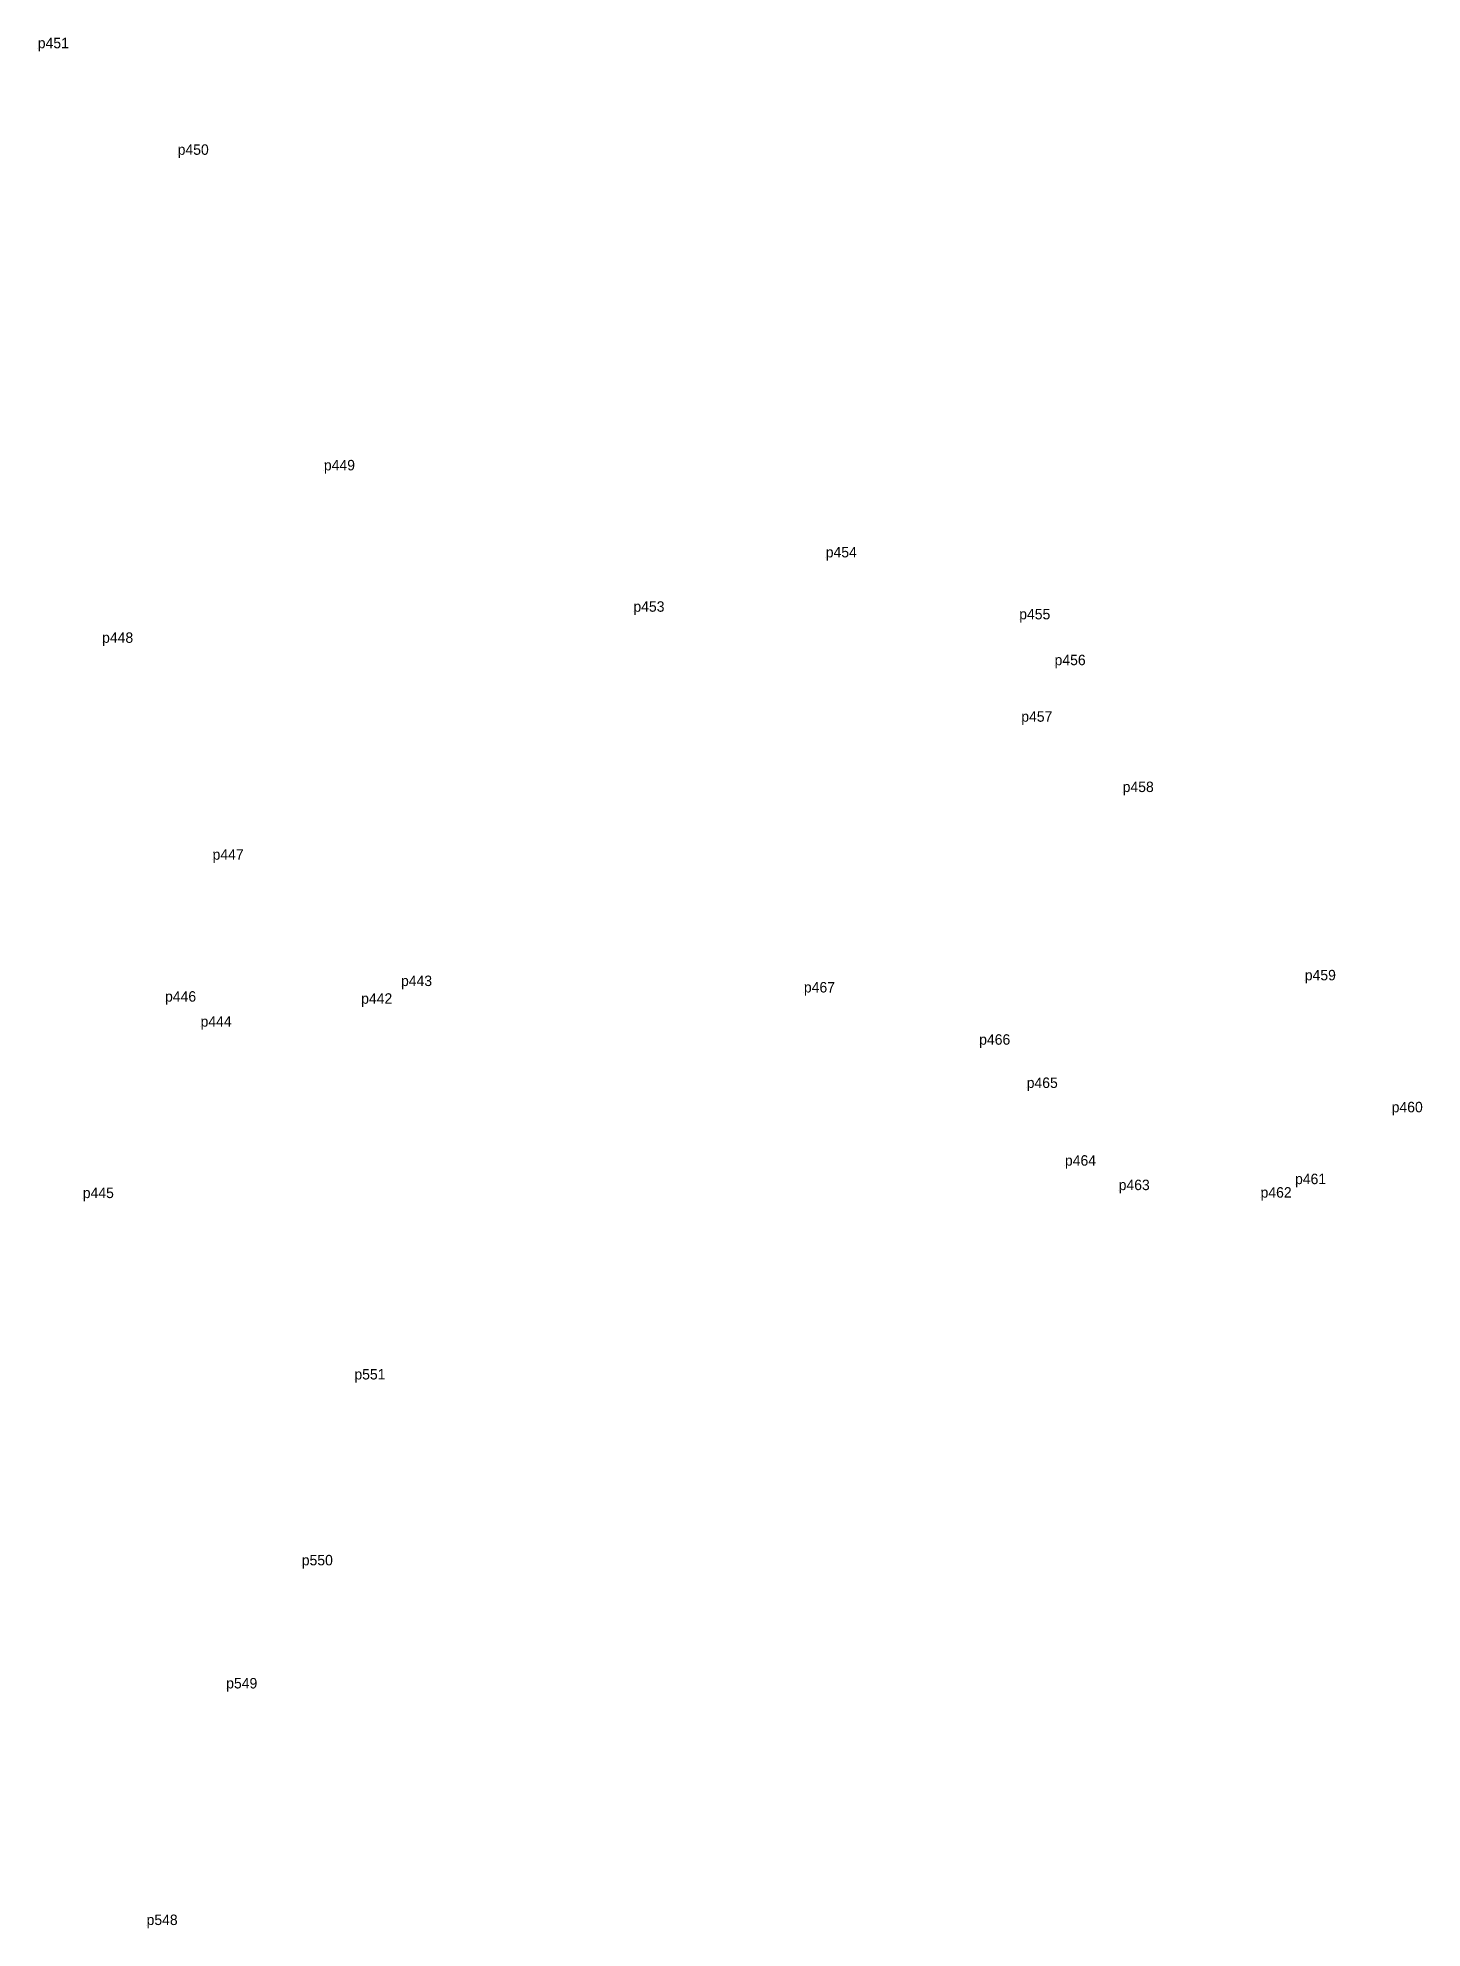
# Model space of a CAD drawing. Extents: x -2 to 54773767, y -1 to 183694297.
# Drawn here: x 544579 to 544817.5, y 1838988 to 1839313.5 of the extents above; entities that cross this region are included whole.
import ezdxf

# ---------------------------------------------------------------- set-up
doc = ezdxf.new("R2010")
doc.units = 0
doc.layers.add('Level 12', color=7, linetype='Continuous')
doc.layers.add('Level 7', color=7, linetype='Continuous')

msp = doc.modelspace()

# ---------------------------------------------------------------- texts
at = {"layer": 'Level 12'}
for s, p in [('p451', (544579.008, 1839311.707)), ('p450', (544603.107, 1839293.357)), ('p449', (544628.3, 1839239.016)), ('p454', (544714.765, 1839224.035)), ('p453', (544681.625, 1839214.673)), ('p455', (544748.099, 1839213.363)), ('p448', (544590.088, 1839209.324)), ('p456', (544754.187, 1839205.469)), ('p457', (544748.452, 1839195.732)), ('p458', (544765.922, 1839183.624)), ('p447', (544609.119, 1839171.967)), ('p459', (544797.297, 1839151.204)), ('p446', (544600.934, 1839147.528)), ('p443', (544641.588, 1839150.218)), ('p467', (544711.001, 1839149.107)), ('p442', (544634.724, 1839147.173)), ('p444', (544607.053, 1839143.223)), ('p466', (544741.198, 1839140.115)), ('p465', (544749.385, 1839132.668)), ('p460', (544812.266, 1839128.479)), ('p464', (544755.973, 1839119.287)), ('p463', (544765.23, 1839115.077)), ('p461', (544795.616, 1839116.109)), ('p445', (544586.759, 1839113.704)), ('p462', (544789.676, 1839113.784)), ('p551', (544633.555, 1839082.467)), ('p550', (544624.49, 1839050.461)), ('p549', (544611.47, 1839029.265)), ('p548', (544597.753, 1838988.523))]:
    msp.add_text(s, height=1.8, dxfattribs=at).set_placement(p)

# ---------------------------------------------------------------- linework, layer by layer
at = {"layer": 'Level 7'}
for p, q in [((544579.008, 1839311.707), (544579.008, 1839311.707)), ((544603.107, 1839293.357), (544603.107, 1839293.357)), ((544628.3, 1839239.016), (544628.3, 1839239.016)), ((544714.765, 1839224.035), (544714.765, 1839224.035)), ((544681.625, 1839214.673), (544681.625, 1839214.673)), ((544748.099, 1839213.363), (544748.099, 1839213.363)), ((544590.088, 1839209.324), (544590.088, 1839209.324)), ((544754.187, 1839205.469), (544754.187, 1839205.469)), ((544748.452, 1839195.732), (544748.452, 1839195.732)), ((544765.922, 1839183.624), (544765.922, 1839183.624)), ((544609.119, 1839171.967), (544609.119, 1839171.967)), ((544641.588, 1839150.218), (544641.588, 1839150.218)), ((544711.001, 1839149.107), (544711.001, 1839149.107)), ((544797.297, 1839151.204), (544797.297, 1839151.204)), ((544600.934, 1839147.528), (544600.934, 1839147.528)), ((544634.724, 1839147.173), (544634.724, 1839147.173)), ((544607.053, 1839143.223), (544607.053, 1839143.223)), ((544741.198, 1839140.115), (544741.198, 1839140.115)), ((544749.385, 1839132.668), (544749.385, 1839132.668)), ((544812.266, 1839128.479), (544812.266, 1839128.479)), ((544755.973, 1839119.287), (544755.973, 1839119.287)), ((544586.759, 1839113.704), (544586.759, 1839113.704)), ((544765.23, 1839115.077), (544765.23, 1839115.077)), ((544789.676, 1839113.784), (544789.676, 1839113.784)), ((544795.616, 1839116.109), (544795.616, 1839116.109)), ((544633.555, 1839082.467), (544633.555, 1839082.467)), ((544624.49, 1839050.461), (544624.49, 1839050.461)), ((544611.47, 1839029.265), (544611.47, 1839029.265)), ((544597.753, 1838988.523), (544597.753, 1838988.523))]:
    msp.add_line(p, q, dxfattribs=at)

msp.set_redraw_order([(e.dxf.handle, doc.entitydb.next_handle()) for e in msp.query("TEXT MTEXT ATTDEF DIMENSION ARC_DIMENSION")])  # texts and dimensions are drawn at this point

doc.saveas('drawing.dxf')
